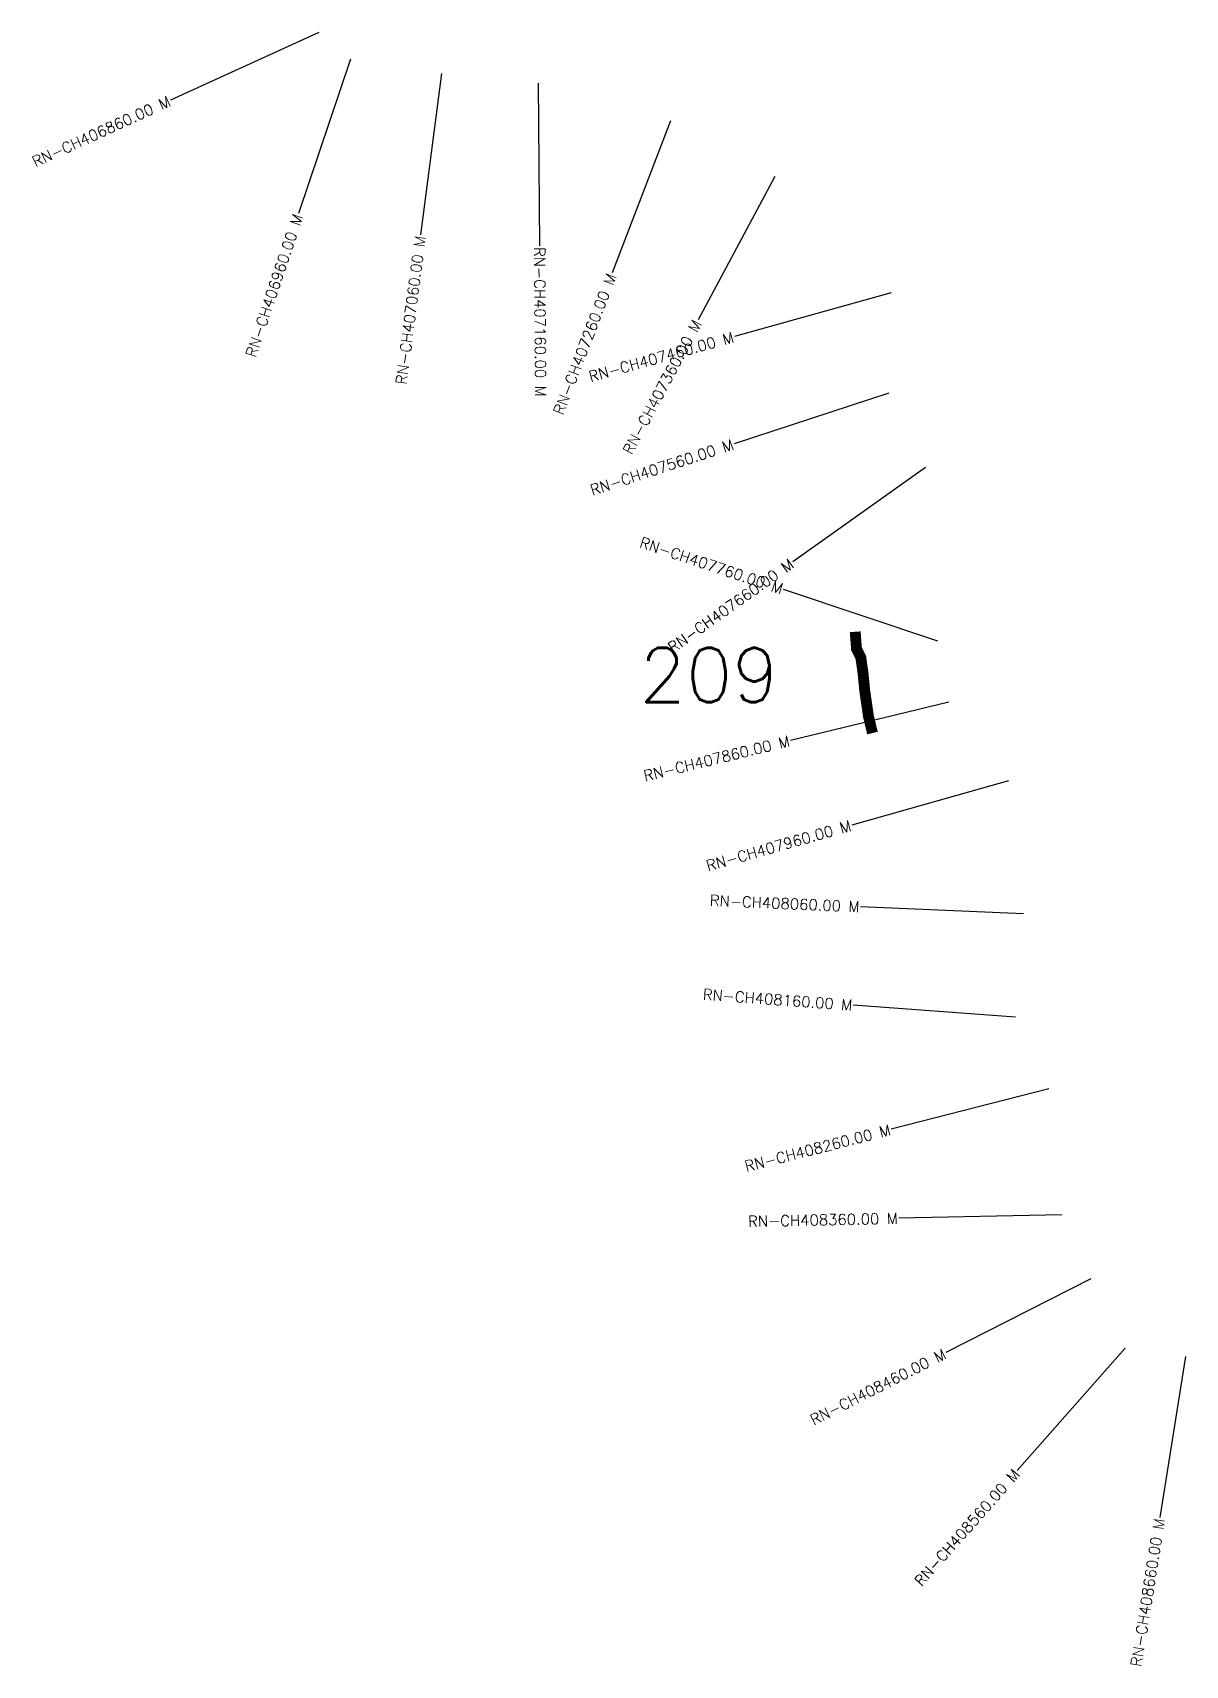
# Model space of a CAD drawing. Header units: metres. Extents: x 303225 to 310226, y 1935525 to 1940748.
# Drawn here: x 303225 to 304287, y 1938832 to 1940336 of the extents above; entities that cross this region are included whole.
import ezdxf
from ezdxf.enums import TextEntityAlignment as Align

# ---------------------------------------------------------------- set-up
doc = ezdxf.new("R2010")
doc.units = ezdxf.units.M
for name, color, linetype in [('ARTIFICIALLY PROTECTED', 4, 'Continuous'), ('CS', 134, 'Continuous'), ('CSMark', 6, 'Continuous')]:
    doc.layers.add(name, color=color, linetype=linetype)
doc.styles.get("Standard").update_dxf_attribs({"font": 'simplex.shx'})

msp = doc.modelspace()

# ---------------------------------------------------------------- texts
at = {"insert": (303783.6, 1939769.2), "char_height": 50, "attachment_point": 1}
msp.add_mtext_dynamic_manual_height_columns('209', width=84.374, gutter_width=1, heights=[74.2], dxfattribs=at)
at = {"layer": 'CSMark'}
for s, rotation, p in [('RN-CH406860.00 M', 24.4482, (303350.8, 1940273.5)), ('RN-CH406960.00 M', 71.4429, (303469.3, 1940168.4)), ('RN-CH407060.00 M', 82.5756, (303581.9, 1940148.8)), ('RN-CH407260.00 M', 68.971, (303758.2, 1940113.6)), ('RN-CH407460.00 M', 15.5647, (303870.3, 1940055.8)), ('RN-CH407360.00 M', 61.9134, (303837.2, 1940070.4)), ('RN-CH407560.00 M', 18.0937, (303870, 1939957)), ('RN-CH407760.00 M', 341.553, (303915.5, 1939823.2)), ('RN-CH407660.00 M', 35.365, (303924.2, 1939847.9)), ('RN-CH407860.00 M', 13.6801, (303921.9, 1939683.6)), ('RN-CH407960.00 M', 15.8268, (303978.4, 1939605.7)), ('RN-CH407960.00 M', 15.8268, (303978.4, 1939605.7)), ('RN-CH408060.00 M', 357.5099, (303986.5, 1939530.6)), ('RN-CH408060.00 M', 357.5099, (303986.5, 1939530.6)), ('RN-CH408160.00 M', 355.8224, (303979.8, 1939440)), ('RN-CH408160.00 M', 355.8224, (303979.8, 1939440)), ('RN-CH408260.00 M', 14.3682, (304014.7, 1939325.4)), ('RN-CH408260.00 M', 14.3682, (304014.7, 1939325.4)), ('RN-CH408360.00 M', 1.1774, (304021.8, 1939243.6)), ('RN-CH408360.00 M', 1.1774, (304021.8, 1939243.6)), ('RN-CH408460.00 M', 26.8845, (304065.1, 1939119.5)), ('RN-CH408460.00 M', 26.8845, (304065.1, 1939119.5)), ('RN-CH408560.00 M', 48.5805, (304131.2, 1939010.6)), ('RN-CH408560.00 M', 48.5805, (304131.2, 1939010.6)), ('RN-CH408660.00 M', 80.952, (304262.9, 1938967.1)), ('RN-CH408660.00 M', 80.952, (304262.9, 1938967.1))]:
    msp.add_text(s, height=10, rotation=rotation, dxfattribs=at).set_placement(p, align=Align.MIDDLE_RIGHT)
msp.add_text('RN-CH407160.00 M', height=10, rotation=270.4313, dxfattribs=at).set_placement((303691.7, 1940138.5), align=Align.MIDDLE_LEFT)

# ---------------------------------------------------------------- linework, layer by layer
at = {"layer": 'ARTIFICIALLY PROTECTED', "const_width": 10, "flags": 128}
msp.add_lwpolyline([(303982.5, 1939784), (303983.7, 1939768.3), (303987.7, 1939760.2), (303989.8, 1939745.1), (303991.2, 1939730.4), (303994.7, 1939706.1), (303998.4, 1939690.7)], dxfattribs=at)
at = {"layer": 'CS'}
for p, q in [((303488.3, 1940336), (303351.7, 1940273.9)), ((303517.4, 1940311.5), (303469.6, 1940169.3)), ((303601.4, 1940298.5), (303582, 1940149.8)), ((303690.5, 1940289.5), (303691.6, 1940139.5)), ((303812.4, 1940254.6), (303758.6, 1940114.6)), ((303908.3, 1940203.6), (303837.7, 1940071.3)), ((304015.7, 1940096.3), (303871.2, 1940056)), ((304013.5, 1940003.9), (303871, 1939957.3)), ((304047.4, 1939935.3), (303925, 1939848.4)), ((304058.7, 1939775.4), (303916.4, 1939822.9)), ((304068.7, 1939719.3), (303922.9, 1939683.8)), ((304123.7, 1939646.8), (303979.3, 1939605.9)), ((304123.7, 1939646.8), (303979.3, 1939605.9)), ((304137.4, 1939524.1), (303987.5, 1939530.6)), ((304137.4, 1939524.1), (303987.5, 1939530.6)), ((304130.3, 1939429), (303980.7, 1939440)), ((304130.3, 1939429), (303980.7, 1939440)), ((304160.9, 1939362.8), (304015.6, 1939325.6)), ((304160.9, 1939362.8), (304015.6, 1939325.6)), ((304172.8, 1939246.7), (304022.8, 1939243.6)), ((304172.8, 1939246.7), (304022.8, 1939243.6)), ((304199.7, 1939187.8), (304065.9, 1939120)), ((304199.7, 1939187.8), (304065.9, 1939120)), ((304231.1, 1939123.9), (304131.8, 1939011.4)), ((304231.1, 1939123.9), (304131.8, 1939011.4)), ((304286.7, 1939116.2), (304263.1, 1938968.1)), ((304286.7, 1939116.2), (304263.1, 1938968.1))]:
    msp.add_line(p, q, dxfattribs=at)

msp.set_redraw_order([(e.dxf.handle, doc.entitydb.next_handle()) for e in msp.query("TEXT MTEXT ATTDEF DIMENSION ARC_DIMENSION")])  # texts and dimensions are drawn at this point

doc.saveas('drawing.dxf')
